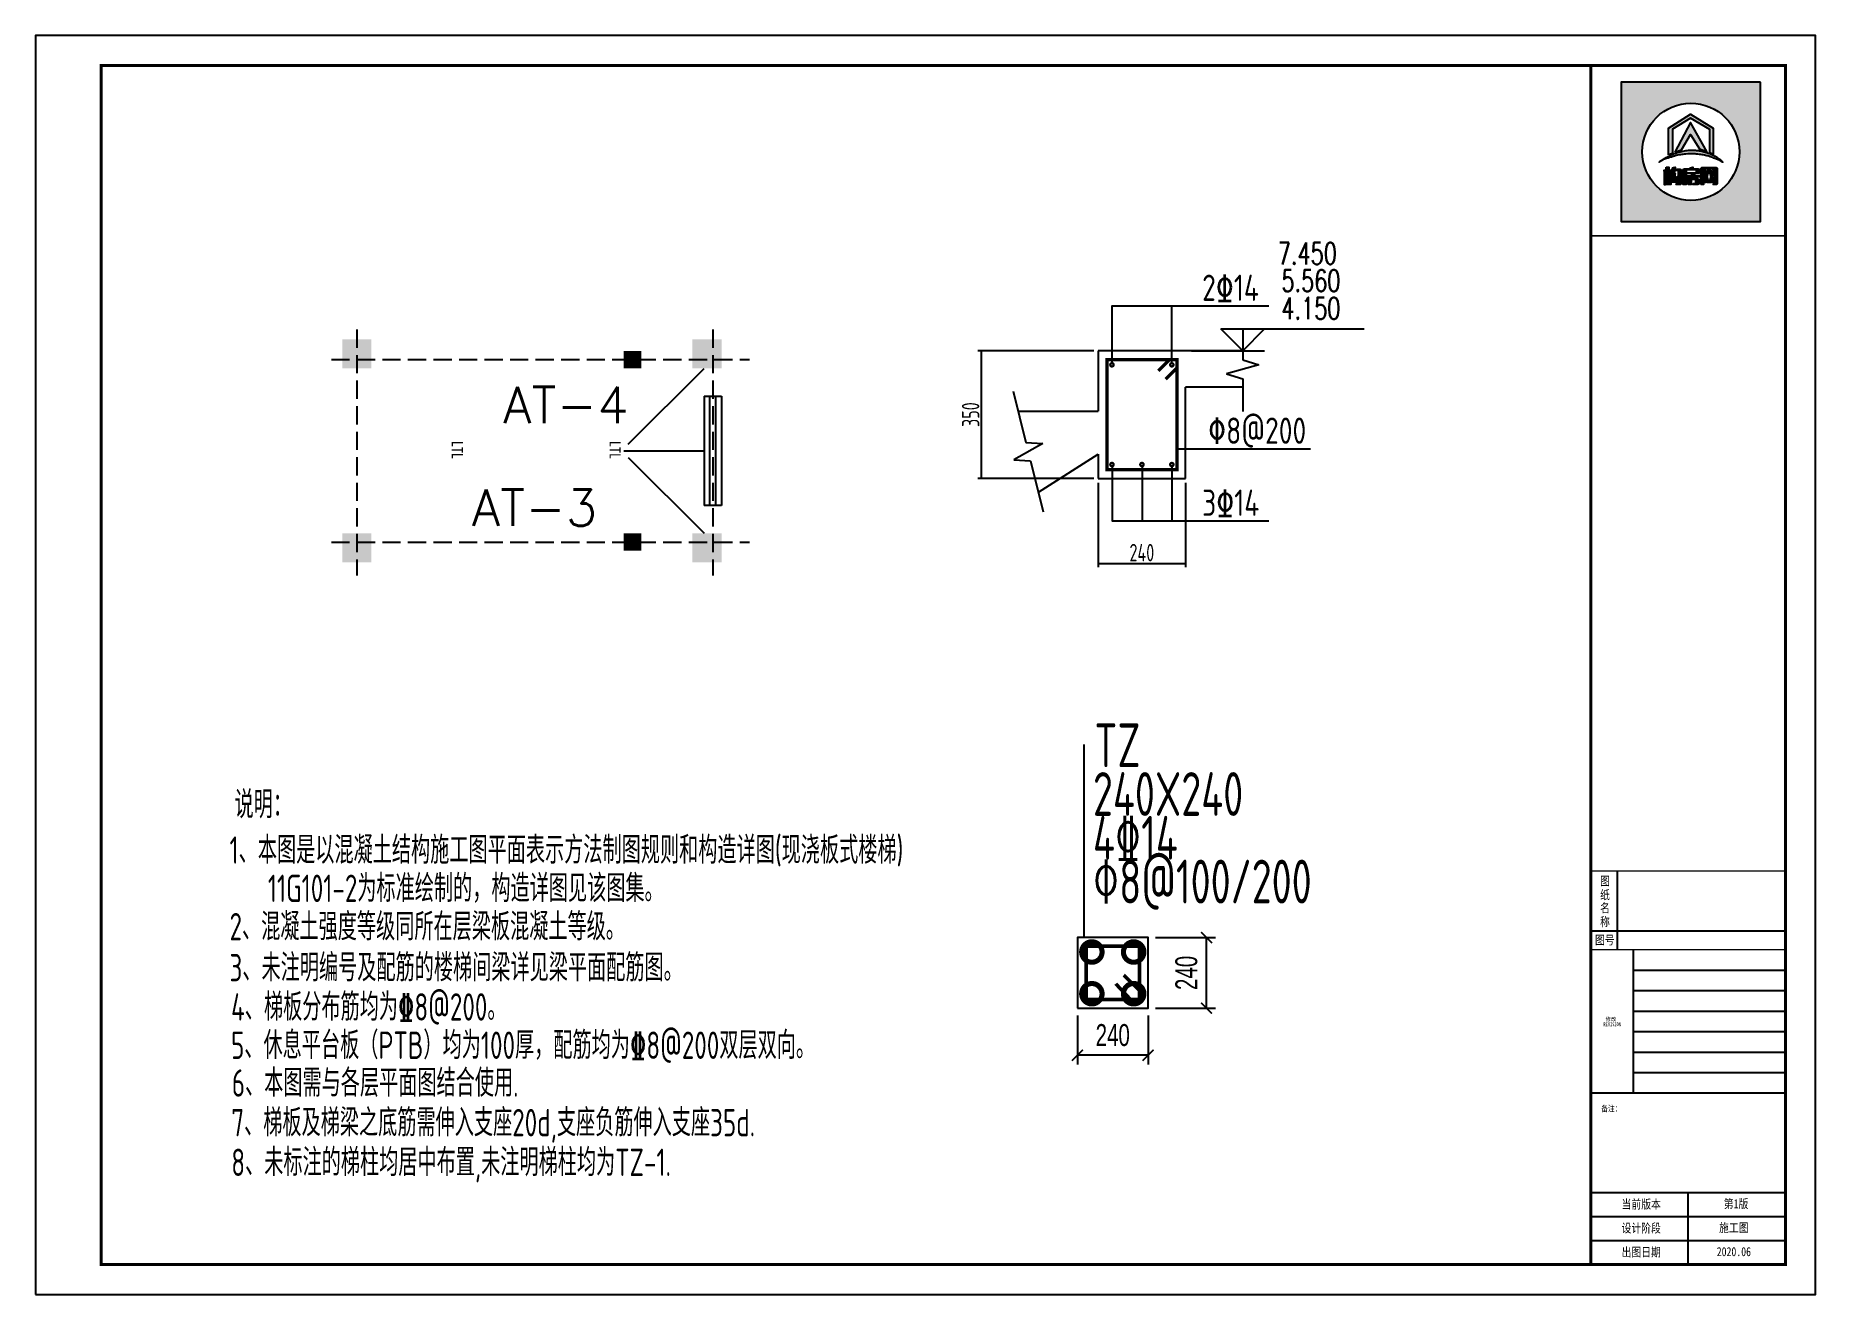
# Model space of a CAD drawing. Header units: millimetres. Extents: x -807114 to 558292, y -468455 to -61603.
# Drawn here: x 496981 to 521379, y -254641 to -237390 of the extents above; entities that cross this region are included whole.
import ezdxf
from ezdxf.enums import TextEntityAlignment as Align

# ---------------------------------------------------------------- set-up
doc = ezdxf.new("R2010")
doc.units = ezdxf.units.MM
doc.header["$LTSCALE"] = 1000
doc.linetypes.add('5', pattern=[60.999999, 47.999999, -6, 1, -6])
doc.linetypes.add('DASH', pattern=[0.35, 0.25, -0.1])
for name, color, linetype in [('0-TEXT-1', 30, 'Continuous'), ('1-剖面钢筋', 30, 'Continuous'), ('2-OTHER', 7, 'Continuous'), ('DIM_ELEV', 3, 'Continuous'), ('DIM_LEAD', 3, 'Continuous'), ('NUM', 7, 'Continuous'), ('PUB_DIM', 3, 'Continuous'), ('PUB_TEXT', 3, 'Continuous'), ('PUB_TITLE', 4, 'Continuous'), ('TEXT', 7, 'Continuous'), ('YHG_柱集中标注', 7, 'Continuous'), ('建-楼梯', 2, 'Continuous'), ('建-窗', 4, 'Continuous'), ('建-轴', 1, 'Continuous')]:
    doc.layers.add(name, color=color, linetype=linetype)
for name, color, linetype, lineweight in [('YHG_内尺寸', 3, 'Continuous', 18), ('YHG_大样轮廓线', 7, 'Continuous', 25), ('YHG_点钢筋', 3, 'Continuous', 18), ('YHG_钢筋', 190, 'Continuous', 50)]:
    doc.layers.add(name, color=color, linetype=linetype, lineweight=lineweight)
doc.styles.add('_TCH_DIM', font='SIMPLEX', dxfattribs={"bigfont": 'GBCBIG'})
doc.styles.add('_宋体', font='', dxfattribs={"width": 0.8})
doc.styles.add('DIM_FONT', font='tssdeng.shx', dxfattribs={"width": 0.7, "bigfont": 'tssdchn.shx'})
doc.styles.add('HCJG_Norm', font='txt.shx', dxfattribs={"bigfont": 'hztxt.shx'})
doc.styles.add('TSSD_Rein', font='Tssdeng.shx', dxfattribs={"width": 0.7, "bigfont": 'hztxt.shx'})
doc.styles.add('YH_TEXT', font='@yh2.shx', dxfattribs={"width": 0.7, "bigfont": '@yh1.shx'})
doc.styles.add('ZDBOX', font='simsun.ttc', dxfattribs={"width": 0.7})
doc.styles.add('宋体', font='simsun.ttc', dxfattribs={"width": 0.8})
doc.styles.get('_宋体').set_extended_font_data('SimSun')
doc.dimstyles.new('DIMN20', dxfattribs={"dimscale": 0.2, "dimtxt": 300, "dimasz": 100, "dimexe": 250, "dimexo": 300, "dimgap": 150, "dimtad": 1, "dimdec": 0, "dimzin": 0, "dimdsep": 46, "dimtxsty": 'DIM_FONT', "dimblk": 'ARCHTICK', "dimcen": 0.09, "dimclrt": 7, "dimazin": 2, "dimtfac": 1, "dimtdec": 0, "dimtix": 1, "dimtmove": 2, "dimatfit": 3, "dimfxl": 1, "dimtolj": 1, "dimtzin": 0, "dimarcsym": 0})
doc.dimstyles.new('YH_D_25', dxfattribs={"dimscale": 100, "dimtxt": 3, "dimasz": 1.5, "dimexe": 1.25, "dimexo": 1, "dimgap": 1.25, "dimtad": 1, "dimdec": 0, "dimlfac": 0.25, "dimzin": 0, "dimdsep": 46, "dimtxsty": 'YH_TEXT', "dimblk1": 'ARCHTICK', "dimblk2": 'ARCHTICK', "dimsah": 1, "dimcen": 0.09, "dimclrt": 7, "dimadec": 0, "dimazin": 0, "dimtfac": 1, "dimtdec": 0, "dimtix": 1, "dimtmove": 2, "dimatfit": 3, "dimldrblk": 'ARCHTICK', "dimfxl": 1, "dimtolj": 1, "dimtzin": 0, "dimarcsym": 0})

msp = doc.modelspace()

# ---------------------------------------------------------------- texts
at = {"style": 'ZDBOX', "width": 0.8}
for s, height, p in [('纸', 123.2, (518494.4, -249162.8)), ('图', 123.2, (518494.4, -248976.9)), ('名', 123.2, (518494.4, -249342.3)), ('称', 123.2, (518494.4, -249531.3)), ('图号', 123.22, (518491.9, -249785.4)), ('备注：', 82.15, (518582.1, -252091.7))]:
    msp.add_text(s, height=height, dxfattribs=at).set_placement(p, align=Align.MIDDLE)
for s, p in [('当前版本', (518722.5, -253465.3)), ('第1版', (520123.1, -253459.6)), ('设计阶段', (518722.5, -253793.9)), ('施工图', (520058.8, -253788.2)), ('出图日期', (518722.5, -254122.4)), ('2020.06', (520026.6, -254116.8))]:
    msp.add_text(s, height=123.22, dxfattribs=at).set_placement(p)
at = {"layer": '0-TEXT-1', "style": 'TSSD_Rein', "width": 0.8}
for s, p in [('2%%13114', (512972.2, -241026.1)), ('%%1308@200', (513054.4, -242984.4)), ('3%%13114', (512972.2, -243972))]:
    msp.add_text(s, height=360, dxfattribs=at).set_placement(p)
at = {"layer": 'NUM', "style": 'HCJG_Norm'}
for s, p in [('AT-4', (503394, -242702.2)), ('AT-3', (502964, -244110.7))]:
    msp.add_text(s, height=500, dxfattribs=at).set_placement(p)
at = {"layer": 'PUB_TEXT', "style": '_TCH_DIM', "width": 0.705882}
for s, p in [('7.450', (514009.6, -240524.8, 0)), ('5.560', (514058.6, -240898.8, 0)), ('4.150', (514058.6, -241276.3, 0))]:
    msp.add_text(s, height=297.5, dxfattribs=at).set_placement(p)
at = {"layer": 'PUB_TEXT', "style": '_宋体', "width": 0.8}
for p in [(502686.6, -242944.4, 0), (504849.1, -242945.3, 0)]:
    msp.add_text('LTL', height=151.9, rotation=270, dxfattribs=at).set_placement(p)
at = {"layer": 'PUB_TEXT', "color": 8, "style": '宋体', "width": 0.7}
msp.add_text('REVISION', height=52.22, dxfattribs=at).set_placement((518474.2, -250981.2), align=Align.BOTTOM_LEFT)
at = {"layer": 'PUB_TEXT', "color": 8, "style": '宋体'}
msp.add_text('修改', height=52.22, dxfattribs=at).set_placement((518502.7, -250895.5))
at = {"layer": 'TEXT', "color": 30, "style": 'TSSD_Rein', "width": 0.7}
for s, p in [('说明：', (499708, -248115.5)), ('1、本图是以混凝土结构施工图平面表示方法制图规则和构造详图(现浇板式楼梯)', (499639.6, -248739)), ('11G101-2为标准绘制的，构造详图见该图集。', (500164.9, -249264)), ('2、混凝土强度等级同所在层梁板混凝土等级。', (499639.6, -249789)), ('3、未注明编号及配筋的楼梯间梁详见梁平面配筋图。', (499639.6, -250351)), ('4、梯板分布筋均为%%1328@200。', (499660.9, -250889.1)), ('5、休息平台板（PTB）均为100厚，配筋均为%%1328@200双层双向。', (499660.9, -251414.1)), ('6、本图需与各层平面图结合使用.', (499671.2, -251931.2)), ('7、梯板及梯梁之底筋需伸入支座20d,支座负筋伸入支座35d.', (499664.3, -252474.9)), ('8、未标注的梯柱均居中布置,未注明梯柱均为TZ-1.', (499664.3, -253018.6))]:
    msp.add_text(s, height=375, dxfattribs=at).set_placement(p)
at = {"layer": 'YHG_柱集中标注', "color": 0, "style": 'TSSD_Rein', "width": 0.7}
for s, p in [('TZ', (511495.7, -247595.4)), ('240X240', (511475.8, -248263.4)), ('4%%13214', (511475.8, -248863.4)), ('%%1308@100/200', (511475.8, -249463.4))]:
    msp.add_text(s, height=600, dxfattribs=at).set_placement(p, align=Align.BOTTOM_LEFT)

# ---------------------------------------------------------------- blocks, each defined once
blk = doc.blocks.new('sadasfafa')
h = blk.add_hatch(color=252)
h.dxf.hatch_style = 1
h.paths.add_polyline_path([(1853311, -2488040), (1853311, -2490368), (1855639, -2490368), (1855639, -2488040)])
h.paths.add_polyline_path([(1855286, -2489204, 1), (1853664, -2489204, 1)], flags=16)
edge = h.paths.add_edge_path(flags=0)
edge.add_spline(control_points=[(1853945, -2489376), (1853935, -2489385), (1854022, -2489327), (1854064, -2489324), (1854178, -2489280), (1854273, -2489257), (1854375, -2489242), (1854470, -2489236), (1854555, -2489239), (1854630, -2489250), (1854700, -2489259), (1854781, -2489280), (1854854, -2489303), (1854917, -2489335), (1854967, -2489354), (1854993, -2489368), (1855014, -2489382), (1854982, -2489354), (1854965, -2489332), (1854910, -2489297), (1854854, -2489260), (1854784, -2489234), (1854713, -2489206), (1854640, -2489189), (1854569, -2489179), (1854497, -2489176), (1854414, -2489178), (1854321, -2489198), (1854229, -2489222), (1854147, -2489257), (1854080, -2489292), (1854021, -2489325), (1853977, -2489352), (1853953, -2489369), (1853945, -2489376)], knot_values=[0, 0, 0, 0, 114.670179, 423.637006, 763.89867, 1083.683754, 1343.405239, 1688.07646, 1952.326814, 2113.699055, 2375.693807, 2595.188681, 2872.839541, 3068.155951, 3238.592156, 3348.056762, 3361.095167, 3431.805845, 3527.265261, 3733.200323, 3952.805082, 4160.23278, 4398.128766, 4650.488133, 4837.16968, 5050.428326, 5308.684497, 5588.159898, 5913.430939, 6163.12325, 6398.139207, 6601.625078, 6772.549769, 6871.149972, 6871.149972, 6871.149972, 6871.149972], degree=3, periodic=1)
h.paths.add_polyline_path([(1854530, -2489580), (1854534, -2489580), (1854534, -2489603), (1854618, -2489603), (1854618, -2489621), (1854481, -2489621), (1854481, -2489650), (1854589, -2489650), (1854599, -2489656), (1854606, -2489666), (1854606, -2489733), (1854600, -2489742), (1854590, -2489750), (1854506, -2489750), (1854514, -2489740), (1854518, -2489731), (1854552, -2489731), (1854558, -2489728), (1854560, -2489721), (1854560, -2489675), (1854558, -2489670), (1854553, -2489667), (1854481, -2489667), (1854481, -2489750), (1854436, -2489750), (1854436, -2489626), (1854433, -2489621), (1854406, -2489621), (1854406, -2489603), (1854488, -2489603), (1854488, -2489590)], flags=0)
h.paths.add_polyline_path([(1854486, -2489468), (1854506, -2489461), (1854506, -2489485), (1854510, -2489489), (1854601, -2489489), (1854609, -2489494), (1854615, -2489502), (1854615, -2489556), (1854607, -2489564), (1854599, -2489569), (1854401, -2489569), (1854394, -2489573), (1854394, -2489750), (1854349, -2489750), (1854349, -2489504), (1854355, -2489495), (1854367, -2489489), (1854462, -2489489), (1854462, -2489474)], flags=0)
h.paths.add_polyline_path([(1854394, -2489554), (1854394, -2489512), (1854404, -2489506), (1854562, -2489506), (1854570, -2489513), (1854570, -2489554)], flags=0)
h.paths.add_polyline_path([(1854214, -2489569), (1854203, -2489632), (1854193, -2489683), (1854194, -2489689), (1854218, -2489689), (1854220, -2489683), (1854214, -2489633), (1854254, -2489614), (1854263, -2489686), (1854263, -2489700), (1854255, -2489709), (1854159, -2489709), (1854150, -2489702), (1854148, -2489692), (1854173, -2489569)], flags=0)
h.paths.add_polyline_path([(1854187, -2489466), (1854213, -2489458), (1854207, -2489496), (1854296, -2489496), (1854305, -2489498), (1854312, -2489505), (1854314, -2489513), (1854314, -2489733), (1854310, -2489741), (1854301, -2489750), (1854231, -2489750), (1854238, -2489741), (1854243, -2489730), (1854261, -2489730), (1854268, -2489727), (1854270, -2489720), (1854270, -2489531), (1854270, -2489526), (1854267, -2489521), (1854260, -2489516), (1854202, -2489516), (1854201, -2489534), (1854196, -2489558), (1854150, -2489558), (1854159, -2489535), (1854165, -2489504), (1854167, -2489471)], flags=0)
h.paths.add_polyline_path([(1854140, -2489544), (1854140, -2489750), (1854114, -2489750), (1854114, -2489544)], flags=0)
h.paths.add_polyline_path([(1854056, -2489544), (1854053, -2489750), (1854031, -2489750), (1854031, -2489544)], flags=0)
h.paths.add_polyline_path([(1854107, -2489459), (1854107, -2489508), (1854139, -2489508), (1854139, -2489527), (1854107, -2489527), (1854107, -2489750), (1854062, -2489750), (1854062, -2489527), (1854029, -2489527), (1854029, -2489508), (1854062, -2489508), (1854062, -2489459)], flags=0)
h.paths.add_polyline_path([(1854209, -2489211), (1854471, -2488714), (1854743, -2489200), (1854618, -2489155), (1854470, -2488913), (1854318, -2489172)], flags=0)
h.paths.add_polyline_path([(1854102, -2488808), (1854470, -2488575), (1854848, -2488810), (1854848, -2489247), (1854790, -2489223), (1854790, -2488832), (1854471, -2488643), (1854168, -2488829), (1854168, -2489231), (1854102, -2489257)], flags=0)
h.paths.add_polyline_path([(1854685, -2489750), (1854641, -2489750), (1854641, -2489488), (1854641, -2489484), (1854646, -2489475), (1854656, -2489467), (1854898, -2489467), (1854907, -2489471), (1854916, -2489478), (1854916, -2489731), (1854908, -2489743), (1854902, -2489750), (1854847, -2489750), (1854858, -2489732), (1854866, -2489731), (1854869, -2489724), (1854869, -2489718), (1854867, -2489718), (1854836, -2489718), (1854826, -2489684), (1854814, -2489718), (1854746, -2489718), (1854736, -2489684), (1854722, -2489718), (1854689, -2489718), (1854689, -2489709), (1854691, -2489709), (1854720, -2489621), (1854685, -2489512)], flags=0)
h.paths.add_polyline_path([(1854779, -2489518), (1854809, -2489621), (1854781, -2489709), (1854777, -2489709), (1854750, -2489621), (1854775, -2489518)], flags=0)
h = blk.add_hatch(color=7)
h.dxf.hatch_style = 1
h.paths.add_polyline_path([(1854102, -2489257), (1854168, -2489231), (1854168, -2488829), (1854471, -2488643), (1854790, -2488832), (1854790, -2489223), (1854848, -2489247), (1854848, -2488810), (1854470, -2488575), (1854102, -2488808)])
h = blk.add_hatch(color=7)
h.dxf.hatch_style = 1
h.paths.add_polyline_path([(1854318, -2489172), (1854470, -2488913), (1854618, -2489155), (1854743, -2489200), (1854471, -2488714), (1854209, -2489211)])
h = blk.add_hatch(color=7)
h.dxf.hatch_style = 1
edge = h.paths.add_edge_path()
edge.add_spline(control_points=[(1853945, -2489376), (1853953, -2489369), (1853977, -2489352), (1854021, -2489325), (1854080, -2489292), (1854147, -2489257), (1854229, -2489222), (1854321, -2489198), (1854414, -2489178), (1854497, -2489176), (1854569, -2489179), (1854640, -2489189), (1854713, -2489206), (1854784, -2489234), (1854854, -2489260), (1854910, -2489297), (1854965, -2489332), (1854982, -2489354), (1855014, -2489382), (1854993, -2489368), (1854967, -2489354), (1854917, -2489335), (1854854, -2489303), (1854781, -2489280), (1854700, -2489259), (1854630, -2489250), (1854555, -2489239), (1854470, -2489236), (1854375, -2489242), (1854273, -2489257), (1854178, -2489280), (1854064, -2489324), (1854022, -2489327), (1853935, -2489385), (1853945, -2489376)], knot_values=[0, 0, 0, 0, 98.600203, 269.524894, 473.010766, 708.026723, 957.719033, 1282.990074, 1562.465475, 1820.721647, 2033.980292, 2220.661839, 2473.021206, 2710.917192, 2918.34489, 3137.949649, 3343.884711, 3439.344127, 3510.054805, 3523.09321, 3632.557816, 3802.994021, 3998.310431, 4275.961291, 4495.456165, 4757.450917, 4918.823158, 5183.073513, 5527.744733, 5787.466218, 6107.251302, 6447.512966, 6756.479793, 6871.149972, 6871.149972, 6871.149972, 6871.149972], degree=3, periodic=1)
h = blk.add_hatch(color=7)
h.dxf.hatch_style = 1
h.paths.add_polyline_path([(1854062, -2489459), (1854062, -2489508), (1854029, -2489508), (1854029, -2489527), (1854062, -2489527), (1854062, -2489750), (1854107, -2489750), (1854107, -2489527), (1854139, -2489527), (1854139, -2489508), (1854107, -2489508), (1854107, -2489459)])
h = blk.add_hatch(color=7)
h.dxf.hatch_style = 1
h.paths.add_polyline_path([(1854031, -2489544), (1854031, -2489750), (1854053, -2489750), (1854056, -2489544)])
h = blk.add_hatch(color=7)
h.dxf.hatch_style = 1
h.paths.add_polyline_path([(1854114, -2489544), (1854114, -2489750), (1854140, -2489750), (1854140, -2489544)])
h = blk.add_hatch(color=7)
h.dxf.hatch_style = 1
h.paths.add_polyline_path([(1854167, -2489471), (1854165, -2489504), (1854159, -2489535), (1854150, -2489558), (1854196, -2489558), (1854201, -2489534), (1854202, -2489516), (1854260, -2489516), (1854267, -2489521), (1854270, -2489526), (1854270, -2489531), (1854270, -2489720), (1854268, -2489727), (1854261, -2489730), (1854243, -2489730), (1854238, -2489741), (1854231, -2489750), (1854301, -2489750), (1854310, -2489741), (1854314, -2489733), (1854314, -2489513), (1854312, -2489505), (1854305, -2489498), (1854296, -2489496), (1854207, -2489496), (1854213, -2489458), (1854187, -2489466)])
h = blk.add_hatch(color=7)
h.dxf.hatch_style = 1
h.paths.add_polyline_path([(1854462, -2489474), (1854462, -2489489), (1854367, -2489489), (1854355, -2489495), (1854349, -2489504), (1854349, -2489750), (1854394, -2489750), (1854394, -2489573), (1854401, -2489569), (1854599, -2489569), (1854607, -2489564), (1854615, -2489556), (1854615, -2489502), (1854609, -2489494), (1854601, -2489489), (1854510, -2489489), (1854506, -2489485), (1854506, -2489461), (1854486, -2489468)])
h.paths.add_polyline_path([(1854394, -2489554), (1854394, -2489512), (1854404, -2489506), (1854562, -2489506), (1854570, -2489513), (1854570, -2489554)], flags=16)
h = blk.add_hatch(color=7)
h.dxf.hatch_style = 1
h.paths.add_polyline_path([(1854685, -2489512), (1854685, -2489493), (1854693, -2489483), (1854862, -2489483), (1854869, -2489491), (1854869, -2489724), (1854866, -2489731), (1854858, -2489732), (1854847, -2489750), (1854902, -2489750), (1854908, -2489743), (1854916, -2489731), (1854916, -2489478), (1854907, -2489471), (1854898, -2489467), (1854656, -2489467), (1854646, -2489475), (1854641, -2489484), (1854641, -2489488), (1854641, -2489750), (1854685, -2489750)])
h = blk.add_hatch(color=7)
h.dxf.hatch_style = 1
h.paths.add_polyline_path([(1854866, -2489709), (1854840, -2489621), (1854866, -2489512), (1854836, -2489512), (1854824, -2489558), (1854808, -2489512), (1854745, -2489512), (1854734, -2489557), (1854719, -2489512), (1854689, -2489512), (1854720, -2489621), (1854691, -2489709), (1854689, -2489709), (1854689, -2489710), (1854689, -2489718), (1854722, -2489718), (1854736, -2489684), (1854746, -2489718), (1854814, -2489718), (1854826, -2489684), (1854836, -2489718), (1854867, -2489718), (1854867, -2489709)])
h.paths.add_polyline_path([(1854779, -2489518), (1854809, -2489621), (1854781, -2489709), (1854777, -2489709), (1854750, -2489621), (1854775, -2489518)], flags=16)
h = blk.add_hatch(color=7)
h.dxf.hatch_style = 1
h.paths.add_polyline_path([(1854173, -2489569), (1854148, -2489692), (1854150, -2489702), (1854159, -2489709), (1854255, -2489709), (1854263, -2489700), (1854263, -2489686), (1854254, -2489614), (1854214, -2489633), (1854220, -2489683), (1854218, -2489689), (1854194, -2489689), (1854193, -2489683), (1854203, -2489632), (1854214, -2489569)])
h = blk.add_hatch(color=7)
h.dxf.hatch_style = 1
h.paths.add_polyline_path([(1854488, -2489590), (1854488, -2489603), (1854406, -2489603), (1854406, -2489621), (1854433, -2489621), (1854436, -2489626), (1854436, -2489750), (1854481, -2489750), (1854481, -2489667), (1854553, -2489667), (1854558, -2489670), (1854560, -2489675), (1854560, -2489721), (1854558, -2489728), (1854552, -2489731), (1854518, -2489731), (1854514, -2489740), (1854506, -2489750), (1854590, -2489750), (1854600, -2489742), (1854606, -2489733), (1854606, -2489666), (1854599, -2489656), (1854589, -2489650), (1854481, -2489650), (1854481, -2489621), (1854618, -2489621), (1854618, -2489603), (1854534, -2489603), (1854534, -2489580), (1854530, -2489580)])
for points in [[(1855639, -2488040), (1853311, -2488040), (1853311, -2490368), (1855639, -2490368)], [(1854102, -2489257), (1854102, -2488808), (1854470, -2488575), (1854848, -2488810), (1854848, -2489247), (1854790, -2489223), (1854790, -2488832), (1854471, -2488643), (1854168, -2488829), (1854168, -2489231)], [(1854209, -2489211), (1854318, -2489172), (1854470, -2488913), (1854618, -2489155), (1854743, -2489200), (1854471, -2488714)], [(1854062, -2489459), (1854107, -2489459), (1854107, -2489508), (1854139, -2489508), (1854139, -2489527), (1854107, -2489527), (1854107, -2489750), (1854062, -2489750), (1854062, -2489527), (1854029, -2489527), (1854029, -2489508), (1854062, -2489508)], [(1854056, -2489544), (1854031, -2489544), (1854031, -2489750), (1854053, -2489750)], [(1854114, -2489544), (1854140, -2489544), (1854140, -2489750), (1854114, -2489750)], [(1854462, -2489474), (1854486, -2489468), (1854506, -2489461), (1854506, -2489485), (1854510, -2489489), (1854601, -2489489), (1854609, -2489494), (1854615, -2489502), (1854615, -2489556), (1854607, -2489564), (1854599, -2489569), (1854401, -2489569), (1854394, -2489573), (1854394, -2489750), (1854349, -2489750), (1854349, -2489504), (1854355, -2489495), (1854367, -2489489), (1854462, -2489489)], [(1854394, -2489554), (1854570, -2489554), (1854570, -2489513), (1854562, -2489506), (1854404, -2489506), (1854394, -2489512)], [(1854641, -2489750), (1854641, -2489488), (1854641, -2489484), (1854646, -2489475), (1854656, -2489467), (1854898, -2489467), (1854907, -2489471), (1854916, -2489478), (1854916, -2489731), (1854908, -2489743), (1854902, -2489750), (1854847, -2489750), (1854858, -2489732), (1854866, -2489731), (1854869, -2489724), (1854869, -2489491), (1854862, -2489483), (1854693, -2489483), (1854685, -2489493), (1854685, -2489750)], [(1854775, -2489518), (1854779, -2489518), (1854809, -2489621), (1854781, -2489709), (1854777, -2489709), (1854750, -2489621)], [(1854488, -2489590), (1854530, -2489580), (1854534, -2489580), (1854534, -2489603), (1854618, -2489603), (1854618, -2489621), (1854481, -2489621), (1854481, -2489650), (1854589, -2489650), (1854599, -2489656), (1854606, -2489666), (1854606, -2489733), (1854600, -2489742), (1854590, -2489750), (1854506, -2489750), (1854514, -2489740), (1854518, -2489731), (1854552, -2489731), (1854558, -2489728), (1854560, -2489721), (1854560, -2489675), (1854558, -2489670), (1854553, -2489667), (1854481, -2489667), (1854481, -2489750), (1854436, -2489750), (1854436, -2489626), (1854433, -2489621), (1854406, -2489621), (1854406, -2489603), (1854488, -2489603)]]:
    blk.add_lwpolyline(points, close=True)
for points in [[(1854167, -2489471), (1854187, -2489466), (1854213, -2489458), (1854207, -2489496), (1854296, -2489496), (1854305, -2489498), (1854312, -2489505), (1854314, -2489513), (1854314, -2489733), (1854310, -2489741), (1854301, -2489750), (1854231, -2489750), (1854238, -2489741), (1854243, -2489730), (1854261, -2489730), (1854268, -2489727), (1854270, -2489720), (1854270, -2489531), (1854270, -2489526), (1854267, -2489521), (1854260, -2489516), (1854202, -2489516), (1854201, -2489534), (1854196, -2489558), (1854150, -2489558), (1854150, -2489558), (1854159, -2489535), (1854165, -2489504), (1854167, -2489471)], [(1854866, -2489709), (1854866, -2489709), (1854867, -2489709), (1854867, -2489718), (1854836, -2489718), (1854826, -2489684), (1854814, -2489718), (1854746, -2489718), (1854736, -2489684), (1854722, -2489718), (1854689, -2489718), (1854689, -2489710), (1854689, -2489709), (1854691, -2489709), (1854720, -2489621), (1854689, -2489512)], [(1854173, -2489569), (1854214, -2489569), (1854203, -2489632), (1854193, -2489683), (1854194, -2489689), (1854218, -2489689), (1854220, -2489683), (1854214, -2489633), (1854254, -2489614), (1854263, -2489686), (1854263, -2489700), (1854255, -2489709), (1854159, -2489709), (1854150, -2489702), (1854148, -2489692), (1854173, -2489569)]]:
    blk.add_lwpolyline(points)
at = {"color": 7}
blk.add_lwpolyline([(1854689, -2489512), (1854719, -2489512), (1854734, -2489557), (1854745, -2489512), (1854808, -2489512), (1854824, -2489558), (1854836, -2489512), (1854866, -2489512), (1854840, -2489621), (1854866, -2489709)], dxfattribs=at)
blk.add_circle((1854475, -2489204), 811)
at = {"start_tangent": (-0.74079, -0.671736), "end_tangent": (-0.74079, -0.671736)}
blk.add_spline([(1853945, -2489376), (1853977, -2489357), (1854071, -2489318), (1854178, -2489282), (1854280, -2489257), (1854365, -2489245), (1854479, -2489238), (1854566, -2489241), (1854619, -2489248), (1854704, -2489261), (1854775, -2489279), (1854861, -2489308), (1854920, -2489335), (1854972, -2489357), (1855003, -2489375), (1855007, -2489377), (1854990, -2489361), (1854968, -2489339), (1854913, -2489299), (1854851, -2489261), (1854787, -2489235), (1854714, -2489208), (1854633, -2489189), (1854572, -2489180), (1854501, -2489177), (1854416, -2489181), (1854326, -2489198), (1854222, -2489227), (1854146, -2489259), (1854077, -2489294), (1854019, -2489327), (1853971, -2489357), (1853945, -2489376)], degree=3, dxfattribs=at)
blk = doc.blocks.new('_ArchTick')
at = {"color": 0, "linetype": 'ByBlock', "const_width": 0.15}
blk.add_lwpolyline([(-0.5, -0.5), (0.5, 0.5)], dxfattribs=at)
blk = doc.blocks.new('*D10418')
at = {"layer": 'Defpoints', "color": 0}
for p in [(509949, -241710), (511546, -241710), (511546, -243460)]:
    blk.add_point(p, dxfattribs=at)
at = {"layer": 'PUB_DIM', "color": 0, "linetype": '5', "lineweight": -2}
blk.add_line((511486, -241710), (509899, -241710), dxfattribs=at)
at = {"layer": 'PUB_DIM', "color": 0, "lineweight": -2}
for p, q in [((509949, -243460), (509949, -241710)), ((511486, -243460), (509899, -243460))]:
    blk.add_line(p, q, dxfattribs=at)
at = {"layer": 'PUB_DIM', "color": 0, "linetype": 'ByBlock', "lineweight": -2, "xscale": 20, "yscale": 20, "zscale": 20}
for p, rotation in [((509949, -241710), 90), ((509949, -243460), 270)]:
    blk.add_blockref('_ArchTick', p, dxfattribs=dict(at, rotation=rotation))
at = {"layer": 'PUB_DIM', "color": 7, "insert": (509799, -242585), "char_height": 240, "attachment_point": 5, "rotation": 90, "style": 'DIM_FONT'}
blk.add_mtext('\\A1;\\A1;350', dxfattribs=at)
blk = doc.blocks.new('*D10419')
at = {"layer": 'Defpoints', "color": 0}
for p in [(511546, -243460), (512746, -243460), (512746, -244626)]:
    blk.add_point(p, dxfattribs=at)
at = {"layer": 'PUB_DIM', "color": 0, "lineweight": -2}
for p, q in [((511546, -243520), (511546, -244676)), ((511546, -244626), (512746, -244626))]:
    blk.add_line(p, q, dxfattribs=at)
at = {"layer": 'PUB_DIM', "color": 0, "linetype": '5', "lineweight": -2}
blk.add_line((512746, -243520), (512746, -244676), dxfattribs=at)
at = {"layer": 'PUB_DIM', "color": 0, "linetype": 'ByBlock', "lineweight": -2, "xscale": 20, "yscale": 20, "zscale": 20, "rotation": 180}
blk.add_blockref('_ArchTick', (511546, -244626), dxfattribs=at)
at = {"layer": 'PUB_DIM', "color": 0, "linetype": 'ByBlock', "lineweight": -2, "xscale": 20, "yscale": 20, "zscale": 20}
blk.add_blockref('_ArchTick', (512746, -244626), dxfattribs=at)
at = {"layer": 'PUB_DIM', "color": 7, "insert": (512146, -244476), "char_height": 240, "attachment_point": 5, "style": 'DIM_FONT'}
blk.add_mtext('\\A1;\\A1;240', dxfattribs=at)
blk = doc.blocks.new('*D10420')
at = {"layer": 'Defpoints', "color": 0}
for p in [(511263, -250719), (512232, -250719), (511263, -251364)]:
    blk.add_point(p, dxfattribs=at)
at = {"layer": 'YHG_内尺寸', "color": 0, "lineweight": -2}
for p, q in [((511263, -250819), (511263, -251489)), ((512232, -250819), (512232, -251489)), ((512232, -251364), (511263, -251364))]:
    blk.add_line(p, q, dxfattribs=at)
at = {"layer": 'YHG_内尺寸', "color": 0, "linetype": 'ByBlock', "lineweight": -2, "xscale": 150, "yscale": 150, "zscale": 150, "rotation": 180}
blk.add_blockref('_ArchTick', (511263, -251364), dxfattribs=at)
at = {"layer": 'YHG_内尺寸', "color": 0, "linetype": 'ByBlock', "lineweight": -2, "xscale": 150, "yscale": 150, "zscale": 150}
blk.add_blockref('_ArchTick', (512232, -251364), dxfattribs=at)
at = {"layer": 'YHG_内尺寸', "color": 7, "insert": (511747, -251089), "char_height": 300, "attachment_point": 5, "style": 'YH_TEXT'}
blk.add_mtext('\\A1;\\A1;240', dxfattribs=at)
blk = doc.blocks.new('*D10421')
at = {"layer": 'Defpoints', "color": 0}
for p in [(512232, -249751), (513032, -249751), (512232, -250719)]:
    blk.add_point(p, dxfattribs=at)
at = {"layer": 'YHG_内尺寸', "color": 0, "lineweight": -2}
for p, q in [((512332, -249751), (513157, -249751)), ((513032, -250719), (513032, -249751)), ((512332, -250719), (513157, -250719))]:
    blk.add_line(p, q, dxfattribs=at)
at = {"layer": 'YHG_内尺寸', "color": 0, "linetype": 'ByBlock', "lineweight": -2, "xscale": 150, "yscale": 150, "zscale": 150}
for p, rotation in [((513032, -249751), 90), ((513032, -250719), 270)]:
    blk.add_blockref('_ArchTick', p, dxfattribs=dict(at, rotation=rotation))
at = {"layer": 'YHG_内尺寸', "color": 7, "insert": (512757, -250235), "char_height": 300, "attachment_point": 5, "rotation": 90, "style": 'YH_TEXT'}
blk.add_mtext('\\A1;\\A1;240', dxfattribs=at)
blk = doc.blocks.new('WINDOW2DLIB$DYNSTYLE$00000005')
at = {"color": 0}
for points in [[(-0.5, 0.5), (-0.5, -0.5)], [(-0.5, 0.5), (0.5, 0.5)], [(0.5, -0.5), (0.5, 0.5)], [(0.5, 0.167), (-0.5, 0.167)], [(0.5, -0.167), (-0.5, -0.167)], [(-0.5, -0.5), (0.5, -0.5)]]:
    blk.add_lwpolyline(points, dxfattribs=at)

# ---------------------------------------------------------------- dimensions: what is measured, and where the dimension line sits
at = {"layer": 'PUB_DIM'}
for p2, distance, text, picture, middle in [((511546.3, -241710.3, 0), 1596.9, '\\A1;350', '*D10418', (509799.4, -242585.3, 0)), ((512746.3, -243460.3, 0), -1165.7, '\\A1;240', '*D10419', (512146.3, -244476, 0))]:
    dim = msp.add_aligned_dim(p1=(511546.3, -243460.3, 0), p2=p2, distance=distance, text=text, dimstyle='DIMN20', override={"dimtxt": 1200, "dimtxsty": 'DIM_FONT'}, dxfattribs=at)
    dim.commit()
    dim.dimension.update_dxf_attribs({"geometry": picture, "text_midpoint": middle})
at = {"layer": 'YHG_内尺寸'}
for base, p2, angle, picture, middle in [((513031.7, -249751), (512231.7, -249751), 90, '*D10421', (512756.7, -250234.8)), ((511262.8, -251363.6), (511262.8, -250718.6), 180, '*D10420', (511747.3, -251088.6))]:
    dim = msp.add_linear_dim(base=base, p1=(512231.7, -250718.6), p2=p2, angle=angle, text='\\A1;240', dimstyle='YH_D_25', override={"dimtxsty": 'YH_TEXT'}, dxfattribs=at)
    dim.commit()
    dim.dimension.update_dxf_attribs({"geometry": picture, "text_midpoint": middle})

# ---------------------------------------------------------------- hatches: boundary and pattern name
h = msp.add_hatch(color=251)
h.dxf.hatch_style = 1
h.paths.add_polyline_path([(501184, -241550.7), (501184, -241950.7), (501584, -241950.7), (501584, -241550.7)])
h = msp.add_hatch(color=256)
h.dxf.hatch_style = 1
h.paths.add_polyline_path([(505044, -241950.7), (505284, -241950.7), (505284, -241710.7), (505044, -241710.7)])
h = msp.add_hatch(color=251)
h.dxf.hatch_style = 1
h.paths.add_polyline_path([(505984, -241550.7), (506384, -241550.7), (506384, -241950.7), (505984, -241950.7)])
h = msp.add_hatch(color=251)
h.dxf.hatch_style = 1
h.paths.add_polyline_path([(501184, -244210.7), (501184, -244610.7), (501584, -244610.7), (501584, -244210.7)])
h = msp.add_hatch(color=256)
h.dxf.hatch_style = 1
h.paths.add_polyline_path([(505044, -244450.7), (505284, -244450.7), (505284, -244210.7), (505044, -244210.7)])
h = msp.add_hatch(color=251)
h.dxf.hatch_style = 1
h.paths.add_polyline_path([(505984, -244210.7), (506384, -244210.7), (506384, -244610.7), (505984, -244610.7)])

# ---------------------------------------------------------------- linework, layer by layer
for p, q in [((518668.1, -249917.7), (518668.1, -248839.5)), ((518298.4, -249660.9), (520968.2, -249660.9))]:
    msp.add_line(p, q)
at = {"const_width": 20.5}
for points in [[(518298.4, -240134.3), (520968.2, -240134.3)], [(518298.4, -248839.5), (520968.2, -248839.5)], [(518298.4, -249917.7), (520968.2, -249917.7)], [(518298.4, -251880.1), (520968.2, -251880.1)]]:
    msp.add_lwpolyline(points, dxfattribs=at)
at = {"layer": '1-剖面钢筋', "const_width": 45}
msp.add_lwpolyline([(511666.3, -241830.3), (511666.3, -243340.3), (512626.3, -243340.3), (512626.3, -241830.3)], close=True, dxfattribs=at)
for points in [[(511751.9, -241901.7, -1), (511719.9, -241901.7, -1)], [(512540.7, -241901.7, 1), (512572.7, -241901.7, 1)], [(511751.9, -243268.8, 1), (511719.9, -243268.8, 1)], [(512163.1, -243268.8, 1), (512131.1, -243268.8, 1)], [(512540.7, -243268.8, -1), (512572.7, -243268.8, -1)]]:
    msp.add_lwpolyline(points, format="xyb", close=True, dxfattribs=at)
for points in [[(512371.8, -241985.4), (512533, -241824.1)], [(512471.1, -242098.1), (512632.3, -241936.9)]]:
    msp.add_lwpolyline(points, dxfattribs=at)
at = {"layer": '2-OTHER'}
for p, q in [((513528, -241710.3), (511546.3, -241710.3)), ((511546.3, -241710.3), (511546.3, -242535.3)), ((513528, -242210.3), (512746.3, -242210.3)), ((512746.3, -243460.3), (512746.3, -242210.3)), ((510450.8, -242535.3), (511546.3, -242535.3)), ((510727.3, -243647.2), (511546.3, -243127.5)), ((511546.3, -243127.5), (511546.3, -243460.3)), ((511546.3, -243460.3), (512746.3, -243460.3))]:
    msp.add_line(p, q, dxfattribs=at)
at = {"layer": 'DIM_ELEV'}
for p, q in [((513528, -241710.3, 0), (513228, -241410.3, 0)), ((513228, -241410.3, 0), (515192.9, -241410.3, 0)), ((513528, -241710.3, 0), (513828, -241410.3, 0)), ((512828, -241710.3, 0), (513828, -241710.3, 0))]:
    msp.add_line(p, q, dxfattribs=at)
at = {"layer": 'DIM_LEAD'}
for p, q in [((512558, -241885.8), (512558, -241094.1)), ((513528, -241397.6), (513528, -241833.3)), ((513748, -241903.3), (513308, -242023.3)), ((513308, -242023.3), (513528, -242093.3)), ((513528, -241833.3), (513748, -241903.3)), ((510383.2, -242263.5), (510557.7, -242965.1)), ((513528, -242093.3), (513528, -242540.2)), ((510788.1, -242979.9), (510390, -243202.6)), ((510557.7, -242965.1), (510788.1, -242979.9)), ((510390, -243202.6), (510620.4, -243217.4)), ((510620.4, -243217.4), (510794.9, -243918.9)), ((512626.3, -243051.8), (514458.1, -243051.8)), ((512150.2, -243284.5), (512150.2, -244039.4)), ((512558, -243284.8), (512558, -244039.4))]:
    msp.add_line(p, q, dxfattribs=at)
for points in [[(511738.9, -241886), (511738.9, -241094.1), (513885.4, -241094.1)], [(511738.9, -243284.5), (511738.9, -244039.4), (513885.4, -244039.4)]]:
    msp.add_lwpolyline(points, dxfattribs=at)
at = {"layer": 'PUB_TITLE'}
for p, q in [((518298.4, -253244.6), (520968.2, -253244.6)), ((519633.3, -254230.4), (519633.3, -253244.6)), ((518298.4, -253573.2), (520968.2, -253573.2)), ((518298.4, -253901.8), (520968.2, -253901.8))]:
    msp.add_line(p, q, dxfattribs=at)
for points in [[(496981.2, -254641.1), (521378.9, -254641.1), (521378.9, -237390.2), (496981.2, -237390.2)], [(497881.3, -254230.4), (520968.2, -254230.4), (520968.2, -237801), (497881.3, -237801)]]:
    msp.add_lwpolyline(points, close=True, dxfattribs=at)
at = {"layer": 'PUB_TITLE', "const_width": 41.1}
msp.add_lwpolyline([(497881.3, -254230.4), (520968.2, -254230.4), (520968.2, -237801), (497881.3, -237801)], close=True, dxfattribs=at)
msp.add_lwpolyline([(518298.4, -254230.4), (518298.4, -237801)], dxfattribs=at)
at = {"layer": 'PUB_TITLE'}
msp.add_lwpolyline([(518298.4, -251880.1), (520968.2, -251880.1)], dxfattribs=at)
for points in [[(518879.3, -249917.7), (518879.3, -249917.7), (518879.3, -251867.8), (518879.3, -251867.8)], [(518879.3, -250198), (518879.3, -250198), (520435.2, -250198), (520968.2, -250198)], [(518879.3, -250478.4), (518879.3, -250478.4), (520435.2, -250478.4), (520968.2, -250478.4)], [(518879.3, -250758.7), (518879.3, -250758.7), (520435.2, -250758.7), (520968.2, -250758.7)], [(518879.3, -251039.1), (518879.3, -251039.1), (520435.2, -251039.1), (520968.2, -251039.1)], [(518879.3, -251319.4), (518879.3, -251319.4), (520435.2, -251319.4), (520968.2, -251319.4)], [(518879.3, -251599.8), (518879.3, -251599.8), (520435.2, -251599.8), (520968.2, -251599.8)]]:
    msp.add_open_spline(points, degree=3, dxfattribs=at)
at = {"layer": 'YHG_大样轮廓线'}
msp.add_3dface([(511262.8, -250718.6), (512231.7, -250718.6), (512231.7, -249751), (511262.8, -249751)], dxfattribs=at)
at = {"layer": 'YHG_柱集中标注', "color": 0}
msp.add_line((511353.3, -249751), (511353.3, -247103.4), dxfattribs=at)
at = {"layer": 'YHG_点钢筋', "const_width": 280}
for points in [[(511495.8, -249949, 1), (511425.8, -249949, 1), (511495.8, -249949, 1)], [(512068.7, -249949, 1), (511998.7, -249949, 1), (512068.7, -249949, 1)], [(511495.8, -250520.6, 1), (511425.8, -250520.6, 1), (511495.8, -250520.6, 1)], [(512068.7, -250520.6, 1), (511998.7, -250520.6, 1), (512068.7, -250520.6, 1)]]:
    msp.add_lwpolyline(points, format="xyb", dxfattribs=at)
at = {"layer": 'YHG_钢筋'}
msp.add_lwpolyline([(511789.6, -250386.5), (511991.7, -250598.6), (512111.7, -250598.6), (512111.7, -250478.6), (512111.7, -250598.6), (512111.7, -249871), (511382.8, -249871), (511382.8, -250598.6), (511991.7, -250598.6), (512111.7, -250598.6), (512111.7, -250478.6), (511899.6, -250266.5)], dxfattribs=at)
at = {"layer": '建-楼梯'}
for p, q in [((505104, -242990.7), (506144, -241950.7)), ((505044, -243080.7), (506144, -243080.7)), ((505104, -243170.7), (506144, -244210.7))]:
    msp.add_line(p, q, dxfattribs=at)
at = {"layer": '建-轴', "linetype": 'DASH'}
for p, q in [((501384, -241418.1), (501384, -244788)), ((506264, -241418.1), (506264, -244788)), ((501035.4, -241830.7), (506766.8, -241830.7)), ((501035.4, -244330.7), (506766.8, -244330.7))]:
    msp.add_line(p, q, dxfattribs=at)

# ---------------------------------------------------------------- block references
at = {"xscale": 0.8211456000000003, "yscale": 0.8211456000000003, "zscale": 0.8211456000000003}
msp.add_blockref('sadasfafa', (-1003122.4, 1805016.4), dxfattribs=at)
at = {"layer": '建-窗', "xscale": 1500, "yscale": -240, "zscale": 1500, "rotation": 270.0000000000008}
msp.add_blockref('WINDOW2DLIB$DYNSTYLE$00000005', (506264, -243080.7), dxfattribs=at)

msp.set_redraw_order([(e.dxf.handle, doc.entitydb.next_handle()) for e in msp.query("TEXT MTEXT ATTDEF DIMENSION ARC_DIMENSION")])  # texts and dimensions are drawn at this point

doc.saveas('drawing.dxf')
